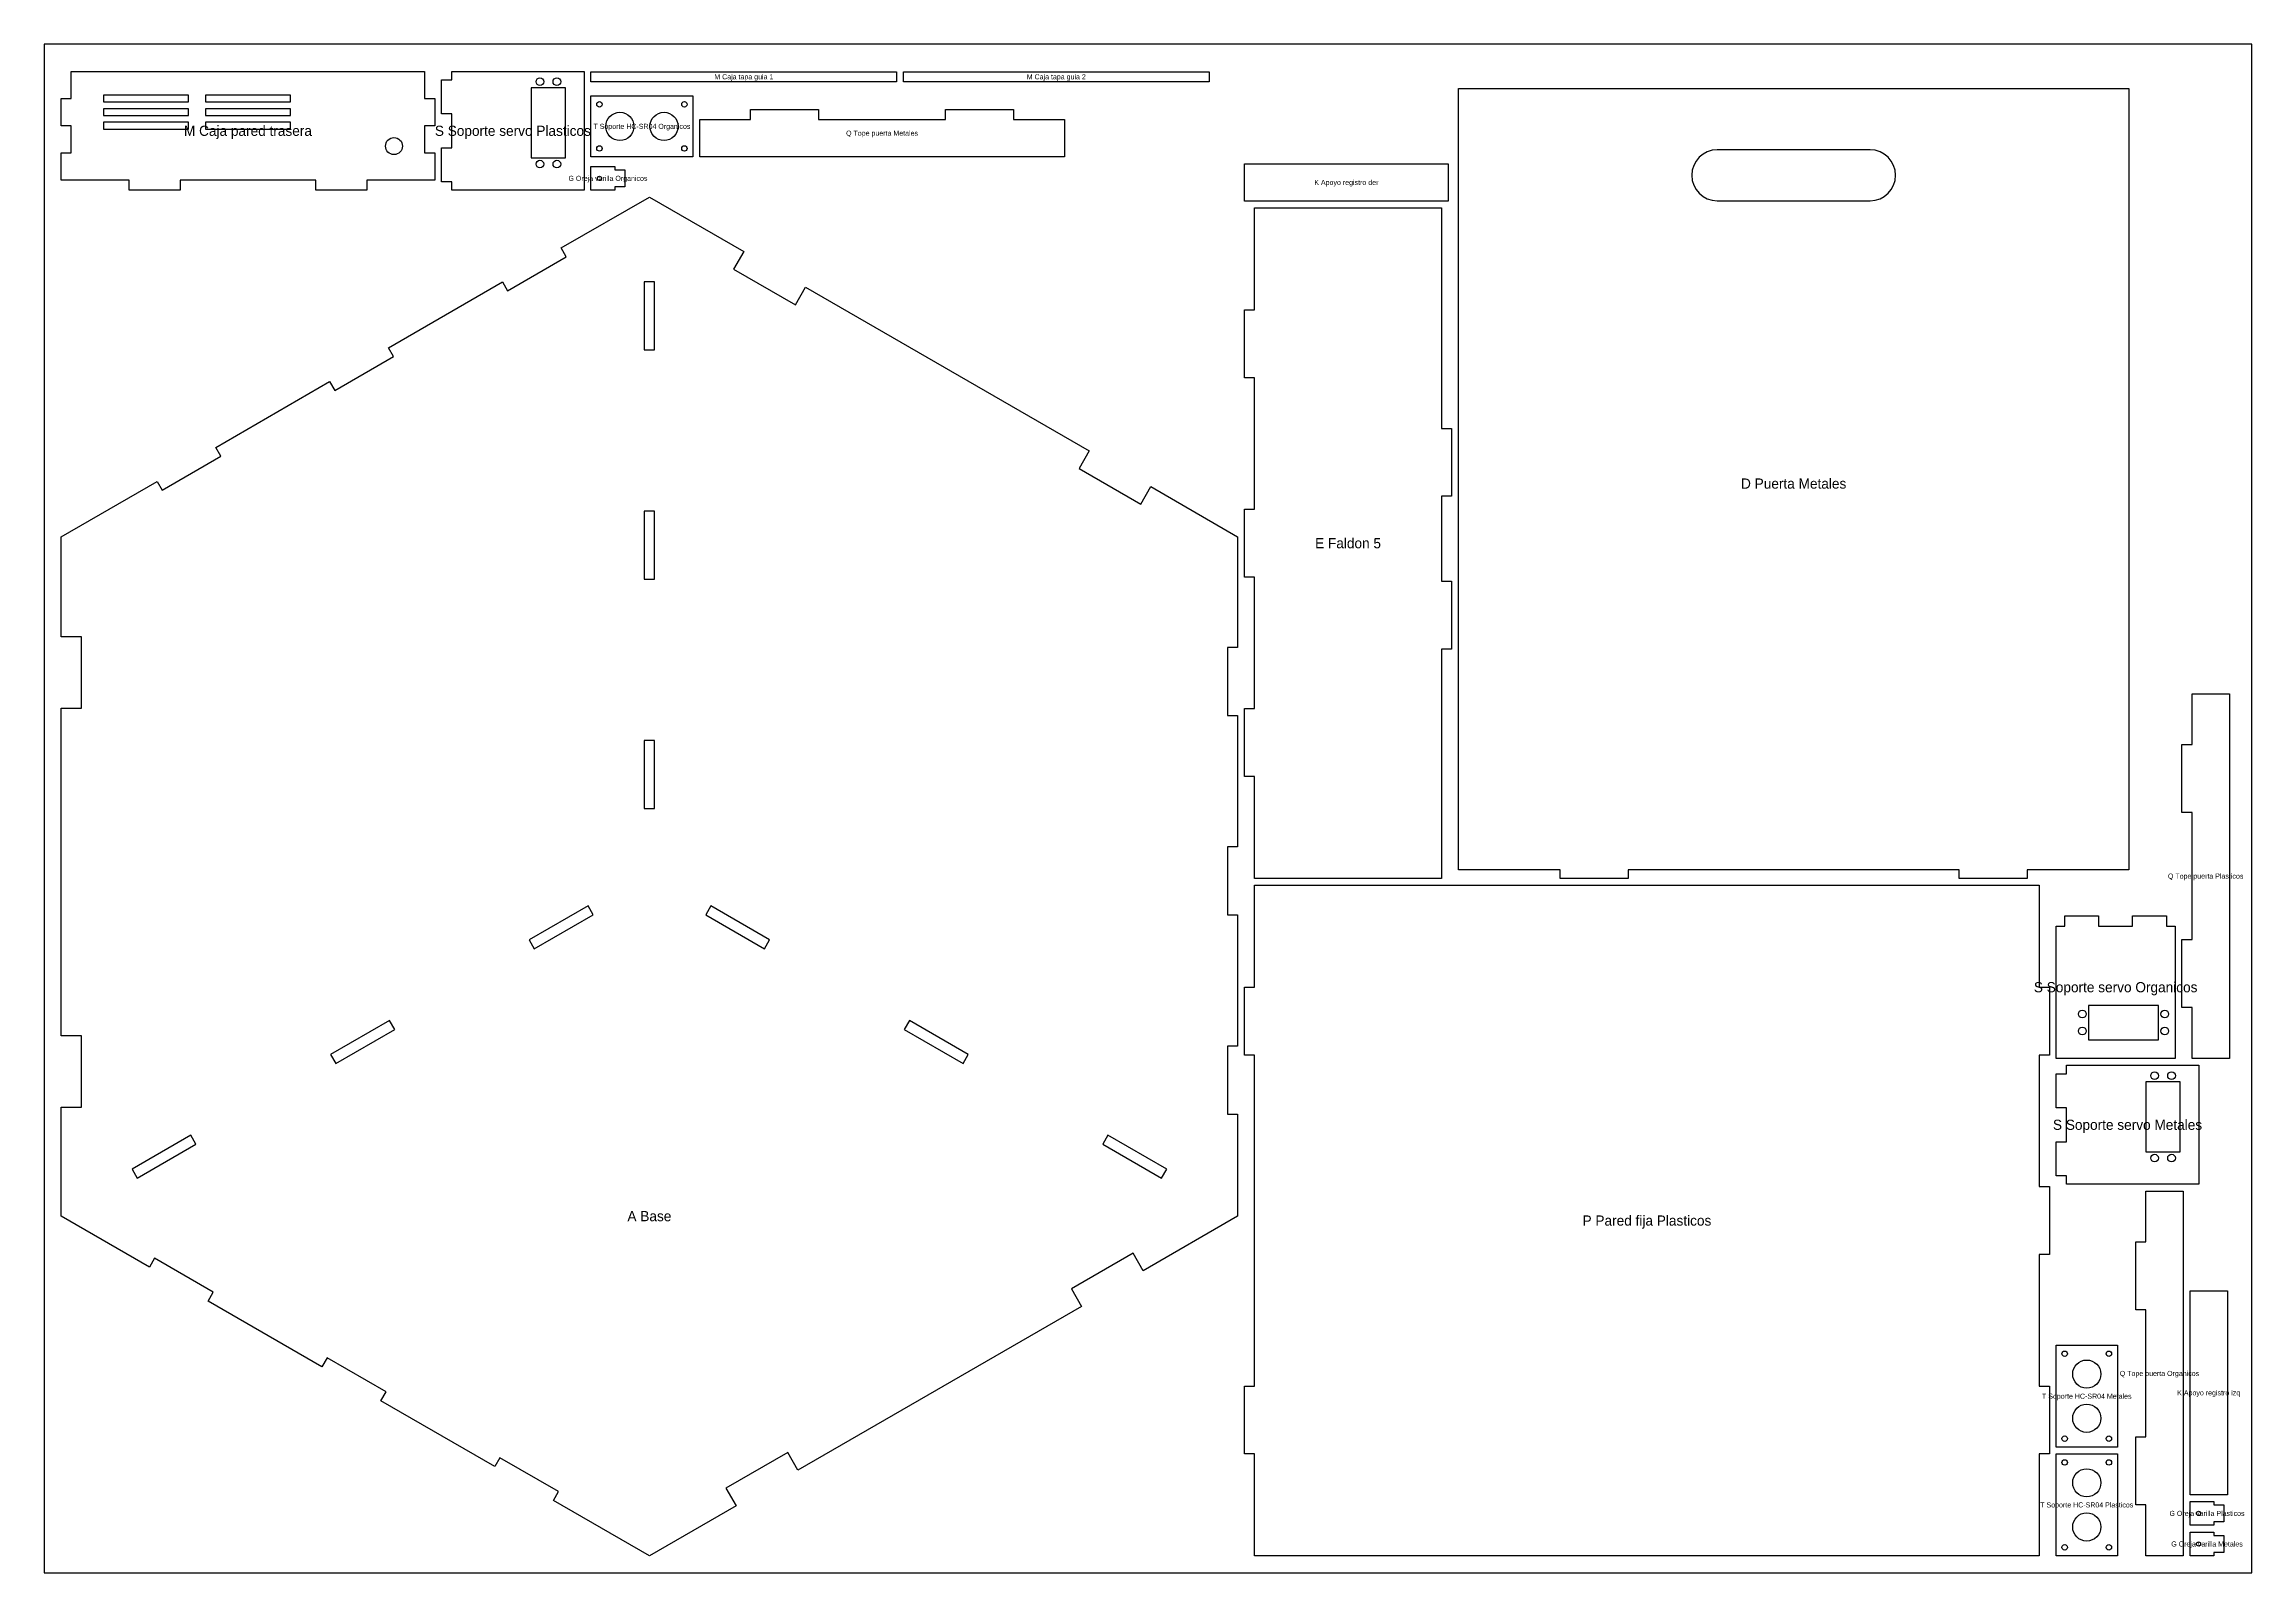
# Model space of a CAD drawing. Header units: millimetres. Extents: x 0 to 1300, y 0 to 900.
import ezdxf
from ezdxf.enums import TextEntityAlignment as Align

# ---------------------------------------------------------------- set-up
doc = ezdxf.new("R2010")
doc.units = ezdxf.units.MM
for name, color, linetype in [('CORTE', 1, 'Continuous'), ('ETIQUETAS_GRABAR', 5, 'Continuous'), ('PLANCHA_1300x900_NO_CORTAR', 8, 'Continuous')]:
    doc.layers.add(name, color=color, linetype=linetype)

msp = doc.modelspace()

# ---------------------------------------------------------------- linework, layer by layer
at = {"layer": 'CORTE'}
for p, q in [((16, 868), (16, 884)), ((16, 884), (224, 884)), ((224, 884), (224, 868)), ((240, 879), (240, 884)), ((240, 884), (318, 884)), ((318, 884), (318, 814)), ((234, 859), (234, 879)), ((234, 879), (240, 879)), ((307, 874.3), (286.7, 874.3)), ((286.7, 874.3), (286.7, 833)), ((307, 833), (307, 874.3)), ((322, 877.8), (322, 883.8)), ((322, 883.8), (502, 883.8)), ((502, 877.8), (322, 877.8)), ((502, 883.8), (502, 877.8)), ((506, 877.8), (506, 883.8)), ((506, 883.8), (686, 883.8)), ((686, 877.8), (506, 877.8)), ((686, 883.8), (686, 877.8)), ((832.8, 413.8), (832.8, 873.8)), ((832.8, 873.8), (1227.6, 873.8)), ((1227.6, 873.8), (1227.6, 413.8)), ((10, 852), (10, 868)), ((10, 868), (16, 868)), ((85, 870), (35, 870)), ((35, 870), (35, 866)), ((35, 866), (85, 866)), ((85, 862), (35, 862)), ((35, 862), (35, 858)), ((35, 858), (85, 858)), ((85, 866), (85, 870)), ((85, 858), (85, 862)), ((145, 870), (95, 870)), ((95, 870), (95, 866)), ((95, 866), (145, 866)), ((145, 862), (95, 862)), ((95, 862), (95, 858)), ((95, 858), (145, 858)), ((145, 866), (145, 870)), ((145, 858), (145, 862)), ((224, 868), (230, 868)), ((230, 868), (230, 852)), ((240, 859), (234, 859)), ((240, 839), (240, 859)), ((322, 833.6), (322, 869.6)), ((322, 869.6), (382, 869.6)), ((382, 869.6), (382, 833.6)), ((416, 855.6), (416, 861.6)), ((416, 861.6), (456, 861.6)), ((456, 861.6), (456, 855.6)), ((530.8, 855.6), (530.8, 861.6)), ((530.8, 861.6), (570.8, 861.6)), ((570.8, 861.6), (570.8, 855.6)), ((16, 852), (10, 852)), ((16, 836), (16, 852)), ((85, 854), (35, 854)), ((35, 854), (35, 850)), ((35, 850), (85, 850)), ((85, 850), (85, 854)), ((145, 854), (95, 854)), ((95, 854), (95, 850)), ((95, 850), (145, 850)), ((145, 850), (145, 854)), ((230, 852), (224, 852)), ((224, 852), (224, 836)), ((386, 833.6), (386, 855.6)), ((386, 855.6), (416, 855.6)), ((456, 855.6), (530.8, 855.6)), ((570.8, 855.6), (600.8, 855.6)), ((600.8, 855.6), (600.8, 833.6)), ((10, 820), (10, 836)), ((10, 836), (16, 836)), ((224, 836), (230, 836)), ((230, 836), (230, 820)), ((234, 819), (234, 839)), ((234, 839), (240, 839)), ((286.7, 833), (307, 833)), ((382, 833.6), (322, 833.6)), ((600.8, 833.6), (386, 833.6)), ((1075.2, 837.8), (985.2, 837.8)), ((50, 820), (10, 820)), ((50, 814), (50, 820)), ((160, 820), (80, 820)), ((80, 820), (80, 814)), ((160, 814), (160, 820)), ((230, 820), (190, 820)), ((190, 820), (190, 814)), ((240, 819), (234, 819)), ((240, 814), (240, 819)), ((322, 814), (322, 828)), ((322, 828), (336, 828)), ((336, 828), (336, 826)), ((336, 826), (342, 826)), ((342, 826), (342, 816)), ((706.8, 807.6), (706.8, 829.6)), ((706.8, 829.6), (826.8, 829.6)), ((826.8, 829.6), (826.8, 807.6)), ((80, 814), (50, 814)), ((190, 814), (160, 814)), ((318, 814), (240, 814)), ((304.4, 780), (356.4, 810)), ((336, 814), (322, 814)), ((336, 816), (336, 814)), ((342, 816), (336, 816)), ((356.4, 810), (412, 777.9)), ((826.8, 807.6), (706.8, 807.6)), ((985.2, 807.8), (1075.2, 807.8)), ((712.8, 743.6), (712.8, 803.6)), ((712.8, 803.6), (822.8, 803.6)), ((822.8, 803.6), (822.8, 673.8)), ((307.4, 774.8), (304.4, 780)), ((272.8, 754.8), (307.4, 774.8)), ((412, 777.9), (406, 767.5)), ((406, 767.5), (442.4, 746.5)), ((202.8, 721.3), (269.8, 760)), ((269.8, 760), (272.8, 754.8)), ((359.4, 760), (353.4, 760)), ((353.4, 760), (353.4, 720)), ((359.4, 720), (359.4, 760)), ((442.4, 746.5), (448.4, 756.9)), ((448.4, 756.9), (615.4, 660.5)), ((706.8, 703.6), (706.8, 743.6)), ((706.8, 743.6), (712.8, 743.6)), ((171.1, 696.1), (205.8, 716.1)), ((205.8, 716.1), (202.8, 721.3)), ((353.4, 720), (359.4, 720)), ((712.8, 703.6), (706.8, 703.6)), ((712.8, 626.2), (712.8, 703.6)), ((101.1, 662.6), (168.1, 701.3)), ((168.1, 701.3), (171.1, 696.1)), ((822.8, 673.8), (828.8, 673.8)), ((828.8, 673.8), (828.8, 633.8)), ((69.5, 637.4), (104.1, 657.4)), ((104.1, 657.4), (101.1, 662.6)), ((615.4, 660.5), (609.4, 650.1)), ((609.4, 650.1), (645.7, 629.1)), ((10, 610), (66.5, 642.6)), ((66.5, 642.6), (69.5, 637.4)), ((645.7, 629.1), (651.7, 639.5)), ((651.7, 639.5), (702.8, 610)), ((359.4, 625), (353.4, 625)), ((353.4, 625), (353.4, 585)), ((359.4, 585), (359.4, 625)), ((706.8, 586.2), (706.8, 626.2)), ((706.8, 626.2), (712.8, 626.2)), ((828.8, 633.8), (822.8, 633.8)), ((822.8, 633.8), (822.8, 583.8)), ((10, 551), (10, 610)), ((702.8, 610), (702.8, 544.8)), ((353.4, 585), (359.4, 585)), ((712.8, 586.2), (706.8, 586.2)), ((712.8, 508.8), (712.8, 586.2)), ((822.8, 583.8), (828.8, 583.8)), ((828.8, 583.8), (828.8, 543.8)), ((22, 551), (10, 551)), ((22, 509), (22, 551)), ((702.8, 544.8), (696.8, 544.8)), ((696.8, 544.8), (696.8, 504.8)), ((822.8, 543.8), (822.8, 408.8)), ((828.8, 543.8), (822.8, 543.8)), ((10, 316.2), (10, 509)), ((10, 509), (22, 509)), ((706.8, 468.8), (706.8, 508.8)), ((706.8, 508.8), (712.8, 508.8)), ((1264.8, 487.6), (1264.8, 517.6)), ((1264.8, 517.6), (1286.8, 517.6)), ((1286.8, 517.6), (1286.8, 302.8)), ((696.8, 504.8), (702.8, 504.8)), ((702.8, 504.8), (702.8, 427.4)), ((359.4, 490), (353.4, 490)), ((353.4, 490), (353.4, 450)), ((359.4, 450), (359.4, 490)), ((1258.8, 447.6), (1258.8, 487.6)), ((1258.8, 487.6), (1264.8, 487.6)), ((712.8, 468.8), (706.8, 468.8)), ((712.8, 408.8), (712.8, 468.8)), ((353.4, 450), (359.4, 450)), ((1264.8, 447.6), (1258.8, 447.6)), ((1264.8, 372.8), (1264.8, 447.6)), ((702.8, 427.4), (696.8, 427.4)), ((696.8, 427.4), (696.8, 387.4)), ((822.8, 408.8), (712.8, 408.8)), ((712.8, 344.8), (712.8, 404.8)), ((712.8, 404.8), (1174.8, 404.8)), ((892.8, 413.8), (832.8, 413.8)), ((892.8, 408.8), (892.8, 413.8)), ((932.8, 408.8), (892.8, 408.8)), ((1127.6, 413.8), (932.8, 413.8)), ((932.8, 413.8), (932.8, 408.8)), ((1127.6, 408.8), (1127.6, 413.8)), ((1167.6, 408.8), (1127.6, 408.8)), ((1227.6, 413.8), (1167.6, 413.8)), ((1167.6, 413.8), (1167.6, 408.8)), ((1174.8, 404.8), (1174.8, 344.8)), ((320.3, 392.6), (285.6, 372.6)), ((323.3, 387.4), (320.3, 392.6)), ((392.6, 392.6), (389.6, 387.4)), ((427.2, 372.6), (392.6, 392.6)), ((288.6, 367.4), (323.3, 387.4)), ((389.6, 387.4), (424.2, 367.4)), ((696.8, 387.4), (702.8, 387.4)), ((702.8, 387.4), (702.8, 310)), ((1184.8, 302.8), (1184.8, 380.8)), ((1184.8, 380.8), (1189.8, 380.8)), ((1189.8, 380.8), (1189.8, 386.8)), ((1189.8, 386.8), (1209.8, 386.8)), ((1209.8, 386.8), (1209.8, 380.8)), ((1209.8, 380.8), (1229.8, 380.8)), ((1229.8, 380.8), (1229.8, 386.8)), ((1229.8, 386.8), (1249.8, 386.8)), ((1249.8, 386.8), (1249.8, 380.8)), ((1249.8, 380.8), (1254.8, 380.8)), ((1254.8, 380.8), (1254.8, 302.8)), ((285.6, 372.6), (288.6, 367.4)), ((424.2, 367.4), (427.2, 372.6)), ((1258.8, 332.8), (1258.8, 372.8)), ((1258.8, 372.8), (1264.8, 372.8)), ((706.8, 304.8), (706.8, 344.8)), ((706.8, 344.8), (712.8, 344.8)), ((1174.8, 344.8), (1180.8, 344.8)), ((1180.8, 344.8), (1180.8, 304.8)), ((203.4, 325.1), (168.7, 305.1)), ((206.4, 319.9), (203.4, 325.1)), ((509.5, 325.1), (506.5, 319.9)), ((544.1, 305.1), (509.5, 325.1)), ((1245.1, 334.1), (1203.8, 334.1)), ((1203.8, 334.1), (1203.8, 313.8)), ((1245.1, 313.8), (1245.1, 334.1)), ((1264.8, 332.8), (1258.8, 332.8)), ((1264.8, 302.8), (1264.8, 332.8)), ((22, 316.2), (10, 316.2)), ((22, 274.2), (22, 316.2)), ((171.7, 299.9), (206.4, 319.9)), ((506.5, 319.9), (541.1, 299.9)), ((1203.8, 313.8), (1245.1, 313.8)), ((168.7, 305.1), (171.7, 299.9)), ((541.1, 299.9), (544.1, 305.1)), ((702.8, 310), (696.8, 310)), ((696.8, 310), (696.8, 270)), ((712.8, 304.8), (706.8, 304.8)), ((712.8, 110), (712.8, 304.8)), ((1180.8, 304.8), (1174.8, 304.8)), ((1174.8, 304.8), (1174.8, 227.4)), ((1254.8, 302.8), (1184.8, 302.8)), ((1286.8, 302.8), (1264.8, 302.8)), ((1184.8, 273.8), (1184.8, 293.8)), ((1184.8, 293.8), (1190.8, 293.8)), ((1190.8, 293.8), (1190.8, 298.8)), ((1190.8, 298.8), (1268.8, 298.8)), ((1257.8, 289.1), (1237.5, 289.1)), ((1237.5, 289.1), (1237.5, 247.8)), ((1257.8, 247.8), (1257.8, 289.1)), ((1268.8, 298.8), (1268.8, 228.8)), ((10, 210), (10, 274.2)), ((10, 274.2), (22, 274.2)), ((1190.8, 273.8), (1184.8, 273.8)), ((1190.8, 253.8), (1190.8, 273.8)), ((696.8, 270), (702.8, 270)), ((702.8, 270), (702.8, 210)), ((86.4, 257.6), (51.8, 237.6)), ((54.8, 232.4), (89.4, 252.4)), ((89.4, 252.4), (86.4, 257.6)), ((626.4, 257.6), (623.4, 252.4)), ((623.4, 252.4), (658, 232.4)), ((661, 237.6), (626.4, 257.6)), ((1184.8, 233.8), (1184.8, 253.8)), ((1184.8, 253.8), (1190.8, 253.8)), ((1237.5, 247.8), (1257.8, 247.8)), ((51.8, 237.6), (54.8, 232.4)), ((658, 232.4), (661, 237.6)), ((1174.8, 227.4), (1180.8, 227.4)), ((1180.8, 227.4), (1180.8, 187.4)), ((1190.8, 233.8), (1184.8, 233.8)), ((1190.8, 228.8), (1190.8, 233.8)), ((1268.8, 228.8), (1190.8, 228.8)), ((1237.6, 194.8), (1237.6, 224.8)), ((1237.6, 224.8), (1259.6, 224.8)), ((1259.6, 224.8), (1259.6, 10)), ((62, 180), (10, 210)), ((702.8, 210), (647.2, 177.9)), ((65, 185.2), (62, 180)), ((99.6, 165.2), (65, 185.2)), ((641.2, 188.3), (604.9, 167.3)), ((647.2, 177.9), (641.2, 188.3)), ((1180.8, 187.4), (1174.8, 187.4)), ((1174.8, 187.4), (1174.8, 110)), ((1231.6, 154.8), (1231.6, 194.8)), ((1231.6, 194.8), (1237.6, 194.8)), ((96.6, 160), (99.6, 165.2)), ((163.6, 121.3), (96.6, 160)), ((610.9, 156.9), (443.9, 60.5)), ((604.9, 167.3), (610.9, 156.9)), ((1263.6, 46), (1263.6, 166)), ((1263.6, 166), (1285.6, 166)), ((1285.6, 166), (1285.6, 46)), ((1237.6, 154.8), (1231.6, 154.8)), ((1237.6, 80), (1237.6, 154.8)), ((1184.8, 74), (1184.8, 134)), ((1184.8, 134), (1220.8, 134)), ((1220.8, 134), (1220.8, 74)), ((166.6, 126.5), (163.6, 121.3)), ((201.3, 106.5), (166.6, 126.5)), ((198.3, 101.3), (201.3, 106.5)), ((706.8, 70), (706.8, 110)), ((706.8, 110), (712.8, 110)), ((1174.8, 110), (1180.8, 110)), ((1180.8, 110), (1180.8, 70)), ((265.3, 62.6), (198.3, 101.3)), ((1231.6, 40), (1231.6, 80)), ((1231.6, 80), (1237.6, 80)), ((268.3, 67.8), (265.3, 62.6)), ((302.9, 47.8), (268.3, 67.8)), ((437.9, 70.9), (401.5, 49.9)), ((443.9, 60.5), (437.9, 70.9)), ((712.8, 70), (706.8, 70)), ((712.8, 10), (712.8, 70)), ((1174.8, 70), (1174.8, 10)), ((1180.8, 70), (1174.8, 70)), ((1220.8, 74), (1184.8, 74)), ((1184.8, 10), (1184.8, 70)), ((1184.8, 70), (1220.8, 70)), ((1220.8, 70), (1220.8, 10)), ((299.9, 42.6), (302.9, 47.8)), ((356.4, 10), (299.9, 42.6)), ((407.5, 39.5), (356.4, 10)), ((401.5, 49.9), (407.5, 39.5)), ((1237.6, 40), (1231.6, 40)), ((1237.6, 10), (1237.6, 40)), ((1285.6, 46), (1263.6, 46)), ((1263.6, 28), (1263.6, 42)), ((1263.6, 42), (1277.6, 42)), ((1277.6, 42), (1277.6, 40)), ((1277.6, 40), (1283.6, 40)), ((1283.6, 40), (1283.6, 30)), ((1277.6, 28), (1263.6, 28)), ((1277.6, 30), (1277.6, 28)), ((1283.6, 30), (1277.6, 30)), ((1263.6, 10), (1263.6, 24)), ((1263.6, 24), (1277.6, 24)), ((1277.6, 24), (1277.6, 22)), ((1277.6, 22), (1283.6, 22)), ((1283.6, 22), (1283.6, 12)), ((1174.8, 10), (712.8, 10)), ((1220.8, 10), (1184.8, 10)), ((1259.6, 10), (1237.6, 10)), ((1277.6, 10), (1263.6, 10)), ((1277.6, 12), (1277.6, 10)), ((1283.6, 12), (1277.6, 12))]:
    msp.add_line(p, q, dxfattribs=at)
for centre, radius in [((291.9, 877.9), 2.25), ((301.9, 877.9), 2.25), ((327, 864.6), 1.6), ((339, 851.6), 8.3), ((365, 851.6), 8.3), ((377, 864.6), 1.6), ((206, 840), 5), ((327, 838.6), 1.6), ((377, 838.6), 1.6), ((291.9, 829.4), 2.25), ((301.9, 829.4), 2.25), ((327, 821), 1.25), ((1200.2, 329), 2.25), ((1248.7, 329), 2.25), ((1200.2, 319), 2.25), ((1248.7, 319), 2.25), ((1242.7, 292.7), 2.25), ((1252.7, 292.7), 2.25), ((1242.7, 244.2), 2.25), ((1252.7, 244.2), 2.25), ((1189.8, 129), 1.6), ((1215.8, 129), 1.6), ((1202.8, 117), 8.3), ((1202.8, 91), 8.3), ((1189.8, 79), 1.6), ((1215.8, 79), 1.6), ((1189.8, 65), 1.6), ((1215.8, 65), 1.6), ((1202.8, 53), 8.3), ((1202.8, 27), 8.3), ((1268.6, 35), 1.25), ((1189.8, 15), 1.6), ((1215.8, 15), 1.6), ((1268.6, 17), 1.25)]:
    msp.add_circle(centre, radius, dxfattribs=at)
for centre, start, end in [((985.2, 822.8), 90, 270), ((1075.2, 822.8), -90, 90)]:
    msp.add_arc(centre, 15, start, end, dxfattribs=at)
at = {"layer": 'PLANCHA_1300x900_NO_CORTAR'}
msp.add_lwpolyline([(0, 0), (1300, 0), (1300, 900), (0, 900)], close=True, dxfattribs=at)

# ---------------------------------------------------------------- texts
at = {"layer": 'ETIQUETAS_GRABAR'}
for s, height, p in [('M Caja tapa guia 1', 3, (412, 880.8)), ('M Caja tapa guia 2', 3, (596, 880.8)), ('M Caja pared trasera', 6, (120, 849)), ('S Soporte servo Plasticos', 6, (276, 849)), ('T Soporte HC-SR04 Organicos', 3, (352, 851.6)), ('Q Tope puerta Metales', 3, (493.4, 847.6)), ('G Oreja varilla Organicos', 3, (332, 821)), ('K Apoyo registro der', 3, (766.8, 818.6)), ('D Puerta Metales', 6, (1030.2, 641.3)), ('E Faldon 5', 6, (767.8, 606.2)), ('Q Tope puerta Plasticos', 3, (1272.8, 410.2)), ('S Soporte servo Organicos', 6, (1219.8, 344.8)), ('S Soporte servo Metales', 6, (1226.8, 263.8)), ('A Base', 6, (356.4, 210)), ('P Pared fija Plasticos', 6, (943.8, 207.4)), ('Q Tope puerta Organicos', 3, (1245.6, 117.4)), ('T Soporte HC-SR04 Metales', 3, (1202.8, 104)), ('K Apoyo registro izq', 3, (1274.6, 106)), ('T Soporte HC-SR04 Plasticos', 3, (1202.8, 40)), ('G Oreja varilla Plasticos', 3, (1273.6, 35)), ('G Oreja varilla Metales', 3, (1273.6, 17))]:
    msp.add_text(s, height=height, dxfattribs=at).set_placement(p, align=Align.MIDDLE_CENTER)

doc.saveas('drawing.dxf')
